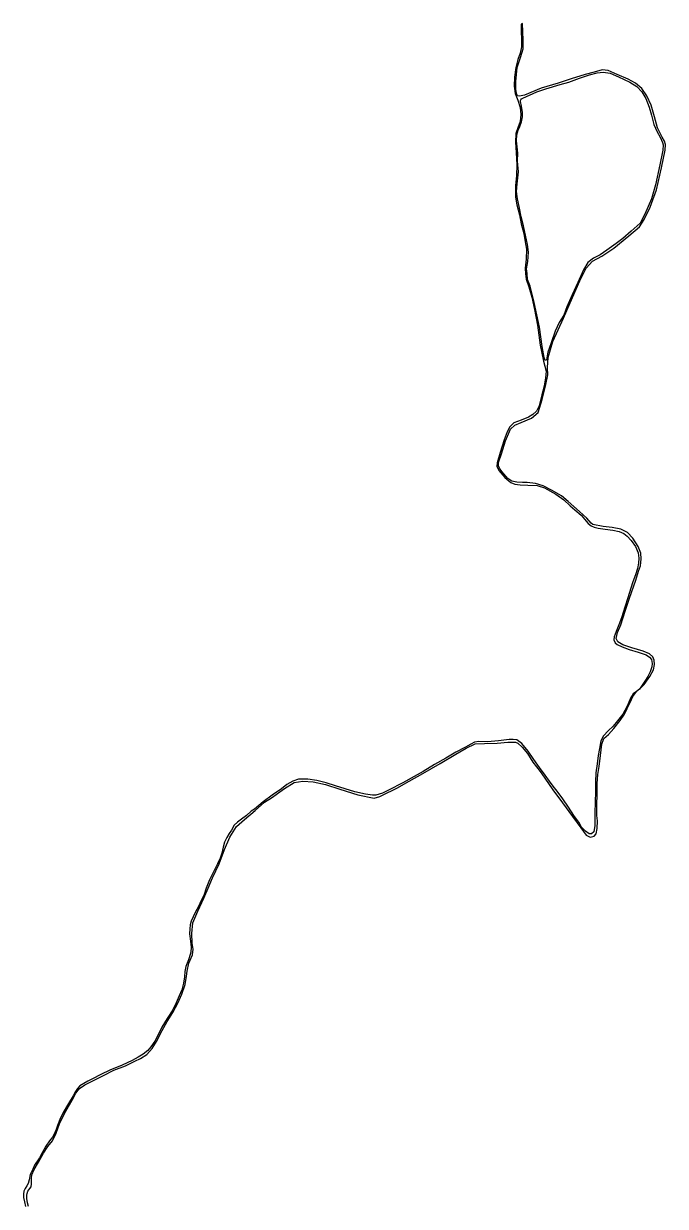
# Model space of a CAD drawing. Extents: x 0 to 349712, y 0 to 6275741.
# Drawn here: x 340552 to 341502, y 6268241 to 6269990 of the extents above; entities that cross this region are included whole.
import ezdxf

# ---------------------------------------------------------------- set-up
doc = ezdxf.new("R2010")
doc.units = 0
doc.header["$LTSCALE"] = 5
doc.layers.add('CALLES-URBANAS', color=6, linetype='Continuous')

msp = doc.modelspace()

# ---------------------------------------------------------------- linework, layer by layer
at = {"layer": 'CALLES-URBANAS'}
for points, elevation in [([(341463.3, 6269005.7), (341470.1, 6269012.2), (341478.8, 6269024.2), (341484, 6269034.2), (341485.7, 6269042.2), (341485.1, 6269048.2), (341482.9, 6269053.2), (341478.2, 6269057.7), (341469, 6269061.7), (341452.2, 6269066.7), (341438.5, 6269071.2), (341431.1, 6269075.7), (341428.7, 6269080.7), (341430.8, 6269089.2), (341435.6, 6269100.7), (341442.2, 6269120.7), (341448.7, 6269140.2), (341458.1, 6269166.7), (341462, 6269180.2), (341464.6, 6269187.7), (341465.7, 6269198.2), (341465.1, 6269206.7), (341461.5, 6269216.7), (341453.7, 6269228.7), (341445.5, 6269237.2), (341435.5, 6269242.2), (341422.9, 6269244.7), (341409.4, 6269246.2), (341394.1, 6269249.2), (341391.6, 6269251.2), (341385.6, 6269258.2), (341374.7, 6269268.2), (341357.5, 6269283.2), (341347.8, 6269291.2), (341333.3, 6269299.7), (341320.7, 6269306.2), (341309.4, 6269309.7), (341296.9, 6269311.2), (341290.4, 6269311.2), (341281.8, 6269311.7), (341274.5, 6269313.2), (341268.4, 6269317.2), (341259.7, 6269327.2), (341256.2, 6269332.2), (341254.4, 6269335.7), (341254.4, 6269340.7), (341259.1, 6269353.7), (341264.9, 6269372.7), (341272.4, 6269390.2), (341278.9, 6269395.7), (341288.1, 6269399.7), (341303.3, 6269406.2), (341313.1, 6269414.7), (341319.4, 6269433.7), (341324.3, 6269453.7), (341327.6, 6269470.2), (341327.4, 6269481.2), (341328.1, 6269496.2), (341335.1, 6269519.7), (341350.7, 6269554.2), (341364.3, 6269584.7), (341375.1, 6269609.2), (341384.4, 6269628.2), (341393.9, 6269638.7), (341407.4, 6269645.7), (341425.1, 6269657.7), (341447.5, 6269675.7), (341463.3, 6269689.2), (341470.4, 6269700.2), (341479.2, 6269718.2), (341488.3, 6269744.2), (341496.1, 6269776.7), (341501.5, 6269802.7), (341501.6, 6269811.2), (341500.2, 6269815.7), (341497.1, 6269821.7), (341490.2, 6269835.7), (341485.7, 6269851.7), (341480.4, 6269869.2), (341474.2, 6269883.2), (341466.7, 6269893.7), (341457.3, 6269901.7), (341446.5, 6269907.7), (341430.1, 6269914.7), (341416.9, 6269920.2), (341408.2, 6269921.2), (341396.2, 6269918.2), (341382.8, 6269914.7), (341362.1, 6269908.2), (341342.8, 6269901.7), (341317.6, 6269894.2), (341293, 6269884.2), (341285.8, 6269882.7), (341282.9, 6269883.2), (341281.3, 6269886.2), (341280.1, 6269892.7), (341280.3, 6269904.2), (341282.4, 6269924.7), (341287.1, 6269939.7), (341291, 6269952.7), (341291, 6269965.2), (341290.3, 6269989.7), (341288.2, 6269989.2), (341288.9, 6269955.2), (341286.7, 6269946.2), (341283.3, 6269936.7), (341280.4, 6269924.7), (341278.3, 6269910.7), (341277.6, 6269897.2), (341279.2, 6269886.2), (341283.4, 6269876.7), (341286.8, 6269865.7), (341287.9, 6269855.2), (341286.8, 6269845.2), (341283.7, 6269837.2), (341280.2, 6269827.2), (341279.7, 6269814.7), (341280.6, 6269798.7), (341281.6, 6269780.7), (341281.2, 6269765.2), (341279.7, 6269750.2), (341279.9, 6269733.2), (341281.8, 6269721.7), (341285.5, 6269707.2), (341288.4, 6269693.7), (341291.9, 6269679.2), (341294.1, 6269667.2), (341296.1, 6269656.2), (341295.7, 6269641.2), (341294, 6269628.2), (341294.7, 6269619.7), (341295.5, 6269611.7), (341299.6, 6269600.7), (341303.9, 6269585.2), (341308.1, 6269567.2), (341312.4, 6269543.7), (341316.4, 6269514.2), (341321.2, 6269490.7), (341325.3, 6269475.7), (341324.3, 6269465.7), (341322.3, 6269453.7), (341318.9, 6269440.7), (341314.7, 6269424.7), (341310.9, 6269416.7), (341305.5, 6269411.7), (341298.8, 6269407.7), (341288.4, 6269403.2), (341277.5, 6269399.2), (341271.2, 6269393.7), (341267.5, 6269386.2), (341263, 6269374.2), (341257.3, 6269355.7), (341252.5, 6269340.2), (341252.2, 6269335.2), (341255, 6269328.7), (341263.9, 6269318.7), (341273, 6269311.2), (341279, 6269308.7), (341286.6, 6269307.7), (341298, 6269307.2), (341311.8, 6269306.7), (341322.9, 6269303.2), (341339.6, 6269293.7), (341351.1, 6269285.7), (341360.6, 6269276.7), (341367.4, 6269270.7), (341377.1, 6269262.7), (341387.2, 6269250.7), (341392, 6269247.2), (341396.4, 6269245.2), (341402.2, 6269243.7), (341412.3, 6269242.2), (341424.1, 6269240.7), (341433.2, 6269238.7), (341440.3, 6269235.7), (341445.1, 6269231.7), (341451.1, 6269225.2), (341457.3, 6269216.7), (341461.5, 6269207.2), (341462.5, 6269199.2), (341461.9, 6269191.7), (341460.5, 6269184.2), (341457.4, 6269174.7), (341453.7, 6269164.2), (341450.7, 6269154.7), (341446.2, 6269140.7), (341441.6, 6269126.7), (341436.8, 6269111.2), (341432.8, 6269100.7), (341428.6, 6269090.7), (341425.9, 6269082.7), (341425.5, 6269078.7), (341427.1, 6269074.2), (341430.1, 6269071.7), (341437.5, 6269068.2), (341447.9, 6269064.2), (341461.4, 6269060.2), (341473.1, 6269056.2), (341478, 6269052.7), (341481, 6269049.2), (341482.1, 6269043.7), (341481.7, 6269038.7), (341478.9, 6269031.2), (341475.6, 6269024.2), (341471.2, 6269017.2), (341463.3, 6269005.7)], 26905), ([(341297.1, 6269620.3), (341296.2, 6269627.2), (341297.9, 6269638.2), (341298.8, 6269651.7), (341297.4, 6269663.2), (341294.7, 6269676.7), (341291.5, 6269690.7), (341288.3, 6269704.2), (341285.2, 6269719.2), (341282.6, 6269730.7), (341281.3, 6269741.7), (341282.1, 6269752.7), (341283.1, 6269761.7), (341284, 6269770.7), (341282.9, 6269786.2), (341283.3, 6269798.2), (341282.3, 6269807.7), (341281.1, 6269816.2), (341281.7, 6269825.2), (341283.9, 6269832.2), (341286.4, 6269837.7), (341288.7, 6269844.7), (341290, 6269851.7), (341290.2, 6269858.2), (341288.7, 6269867.7), (341287.3, 6269874.7), (341287.1, 6269876.1), (341287.5, 6269877.2), (341288.6, 6269878.6), (341290.6, 6269879.7), (341311.4, 6269888.7), (341324.5, 6269893.2), (341345.8, 6269899.7), (341358.5, 6269903.2), (341374.5, 6269909.2), (341389.5, 6269914.2), (341400.8, 6269917.2), (341409.7, 6269918.2), (341420.1, 6269916.7), (341432.4, 6269911.2), (341448.8, 6269903.2), (341459.2, 6269896.7), (341466.7, 6269888.7), (341472.7, 6269879.2), (341477.8, 6269866.2), (341481.1, 6269854.2), (341484.7, 6269840.7), (341489.6, 6269829.7), (341494.1, 6269821.7), (341497.5, 6269814.2), (341498.5, 6269810.7), (341498.1, 6269802.7), (341493.6, 6269780.7), (341487.2, 6269751.2), (341481.2, 6269730.7), (341471.1, 6269708.2), (341464.1, 6269694.7), (341451, 6269682.7), (341438.5, 6269672.2), (341428.8, 6269664.7), (341415.1, 6269654.7), (341404.9, 6269647.7), (341395, 6269642.7), (341386.8, 6269636.7), (341380.6, 6269625.7), (341372, 6269606.7), (341363.5, 6269588.7), (341356, 6269570.7), (341351.3, 6269558.7), (341344.6, 6269547.7), (341338.7, 6269535.2), (341332.7, 6269517.7), (341327.7, 6269503.7), (341325.9, 6269492.7), (341323.5, 6269491.7), (341322, 6269496.2), (341319.1, 6269512.2), (341315.1, 6269540.7), (341311.5, 6269559.2), (341307.4, 6269577.2), (341304.2, 6269591.7), (341301.5, 6269601.7), (341297.6, 6269611.2), (341297.1, 6269620.3)], 26902), ([(341459.1, 6269002.2), (341454.2, 6268998.7), (341450, 6268992.2), (341445.2, 6268980.2), (341438.8, 6268968.7), (341431, 6268958.7), (341424.2, 6268950.7), (341417, 6268943.7), (341410.1, 6268936.7), (341406, 6268929.2), (341404, 6268917.7), (341402.1, 6268907.2), (341400.7, 6268895.2), (341398.9, 6268881.7), (341398.4, 6268869.2), (341398, 6268853.7), (341397.5, 6268838.7), (341397.2, 6268822.2), (341397.1, 6268803.7), (341395.6, 6268794.7), (341392.5, 6268791.7), (341388.8, 6268791.7), (341383.5, 6268795.7), (341377.7, 6268801.7), (341373.6, 6268808.7), (341366.3, 6268818.7), (341358.4, 6268831.2), (341349.7, 6268843.2), (341341.5, 6268854.7), (341335.6, 6268862.2), (341330.1, 6268869.7), (341323.9, 6268878.2), (341315.3, 6268889.7), (341306.7, 6268901.7), (341298.3, 6268913.7), (341289.4, 6268925.2), (341282, 6268930.7), (341276.1, 6268931.2), (341270.3, 6268931.2), (341254.6, 6268929.2), (341238.2, 6268927.7), (341225.3, 6268928.2), (341218.9, 6268927.2), (341213.9, 6268924.2), (341205.6, 6268919.7), (341191.6, 6268912.2), (341176.7, 6268903.7), (341160, 6268894.2), (341142.9, 6268883.7), (341129.8, 6268876.2), (341113.2, 6268867.2), (341091.8, 6268856.2), (341083.1, 6268851.7), (341073, 6268848.7), (341068.1, 6268848.7), (341057.8, 6268850.2), (341041.9, 6268853.7), (341027.9, 6268858.2), (341013.5, 6268862.7), (340999.4, 6268867.2), (340985.6, 6268870.7), (340972.6, 6268872.2), (340958.4, 6268872.2), (340950.1, 6268869.7), (340941.4, 6268864.7), (340933.2, 6268858.2), (340919.5, 6268848.7), (340906.4, 6268838.7), (340893.6, 6268828.2), (340888.6, 6268825.2), (340881.6, 6268818.7), (340874.2, 6268813.2), (340868.2, 6268808.7), (340863.6, 6268804.2), (340859.3, 6268797.2), (340856.1, 6268792.2), (340852.3, 6268786.2), (340849.1, 6268779.2), (340846.9, 6268771.7), (340844.9, 6268763.2), (340842.5, 6268755.7), (340838.7, 6268747.2), (340832.2, 6268734.2), (340826.9, 6268723.7), (340821.8, 6268711.2), (340818.9, 6268701.7), (340814.7, 6268693.2), (340810.4, 6268684.2), (340805.8, 6268675.2), (340802.6, 6268668.7), (340799.7, 6268662.2), (340798.4, 6268657.2), (340797.6, 6268651.2), (340797.4, 6268643.7), (340798.6, 6268632.7), (340799.6, 6268624.2), (340799.2, 6268616.7), (340798.1, 6268613.2), (340795.6, 6268605.2), (340791.8, 6268595.2), (340790.5, 6268588.2), (340789.8, 6268580.2), (340788.6, 6268570.7), (340786, 6268560.7), (340782.1, 6268552.2), (340777.5, 6268541.7), (340772.4, 6268531.2), (340764, 6268518.7), (340756.3, 6268505.7), (340750.7, 6268494.2), (340746, 6268485.2), (340740.1, 6268476.7), (340735.8, 6268471.2), (340728.8, 6268465.7), (340721.2, 6268461.2), (340712.2, 6268456.2), (340697.6, 6268449.7), (340679.4, 6268442.2), (340666.2, 6268435.7), (340653.9, 6268429.2), (340646.9, 6268425.7), (340641.1, 6268422.2), (340635.2, 6268418.7), (340631.6, 6268415.2), (340628.5, 6268410.7), (340625.3, 6268404.2), (340619.9, 6268395.2), (340615.3, 6268387.7), (340610, 6268378.7), (340605.2, 6268369.2), (340602.1, 6268360.2), (340599.8, 6268354.2), (340597, 6268347.7), (340594.4, 6268343.2), (340590.3, 6268337.7), (340584.8, 6268329.7), (340579.4, 6268319.7), (340575.1, 6268312.7), (340568.1, 6268301.7), (340565.3, 6268295.7), (340561.5, 6268287.7), (340560.1, 6268279.7), (340558.6, 6268274.7), (340556.5, 6268271.2), (340553.9, 6268267.2), (340552.3, 6268263.2), (340551.8, 6268258.7), (340551.8, 6268253.7), (340552.9, 6268247.2), (340554.5, 6268240.7)], 26912), ([(340559.2, 6268240.7), (340557.6, 6268245.7), (340556.6, 6268252.2), (340556.7, 6268257.2), (340556.8, 6268259.7), (340558.1, 6268263.2), (340560.8, 6268267.2), (340562.7, 6268269.7), (340563.6, 6268274.2), (340563.4, 6268278.2), (340563.2, 6268282.2), (340563.7, 6268287.2), (340567.5, 6268295.2), (340573.8, 6268306.2), (340581.2, 6268319.2), (340587.5, 6268329.2), (340594.4, 6268337.7), (340600.1, 6268348.7), (340605.2, 6268364.2), (340614.1, 6268381.7), (340623.6, 6268397.7), (340629.2, 6268408.2), (340634.7, 6268415.2), (340642.5, 6268420.2), (340654.4, 6268426.2), (340669.9, 6268434.2), (340685.5, 6268442.2), (340702.7, 6268448.7), (340716.4, 6268455.2), (340724.9, 6268459.2), (340734.1, 6268465.2), (340742.1, 6268474.2), (340748.6, 6268484.7), (340757, 6268500.7), (340764.3, 6268514.2), (340772.7, 6268527.2), (340779.9, 6268541.2), (340786, 6268554.7), (340790.8, 6268568.7), (340793, 6268581.2), (340793.6, 6268588.7), (340796.5, 6268600.2), (340801.9, 6268612.7), (340802.8, 6268621.2), (340801.1, 6268629.7), (340800.6, 6268644.2), (340802.1, 6268660.2), (340809.6, 6268677.2), (340818.5, 6268696.7), (340824.8, 6268711.2), (340831.5, 6268726.7), (340841.1, 6268747.2), (340849, 6268768.2), (340856.9, 6268786.7), (340866.9, 6268802.2), (340878.8, 6268812.7), (340894.7, 6268826.2), (340908.4, 6268838.2), (340918.8, 6268844.7), (340937.8, 6268858.7), (340952.2, 6268867.7), (340965.2, 6268869.7), (340980.1, 6268868.7), (340998.4, 6268864.7), (341019.6, 6268857.7), (341046.5, 6268849.2), (341070.4, 6268844.2), (341078.9, 6268846.7), (341082.7, 6268848.7), (341104, 6268859.2), (341122.6, 6268869.7), (341142.8, 6268880.7), (341168.5, 6268895.7), (341191.6, 6268909.2), (341206.6, 6268918.2), (341220, 6268924.7), (341234.1, 6268925.2), (341252.5, 6268925.7), (341268.4, 6268927.2), (341280, 6268927.2), (341283.3, 6268925.7), (341289.8, 6268919.7), (341297.7, 6268910.2), (341305.6, 6268897.7), (341316.2, 6268883.7), (341323.2, 6268873.7), (341334.9, 6268856.7), (341349.6, 6268837.2), (341364.2, 6268817.2), (341376.3, 6268800.7), (341384.5, 6268789.7), (341390.3, 6268786.7), (341396.1, 6268788.2), (341399.3, 6268791.7), (341400.8, 6268799.7), (341401, 6268810.7), (341400, 6268818.7), (341400.2, 6268833.7), (341400.8, 6268850.7), (341400.9, 6268866.2), (341401.6, 6268879.2), (341403.8, 6268891.2), (341405.5, 6268907.2), (341407.6, 6268924.2), (341410.6, 6268932.7), (341417.4, 6268938.7), (341425.4, 6268947.2), (341434.7, 6268959.2), (341441, 6268968.7), (341445.3, 6268976.7), (341450.2, 6268986.7), (341453.7, 6268994.7), (341459.1, 6269002.2)], 26913), ([(341463.3, 6269005.7), (341459.1, 6269002.2)], 26906)]:
    msp.add_lwpolyline(points, dxfattribs=dict(at, elevation=elevation))

doc.saveas('drawing.dxf')
